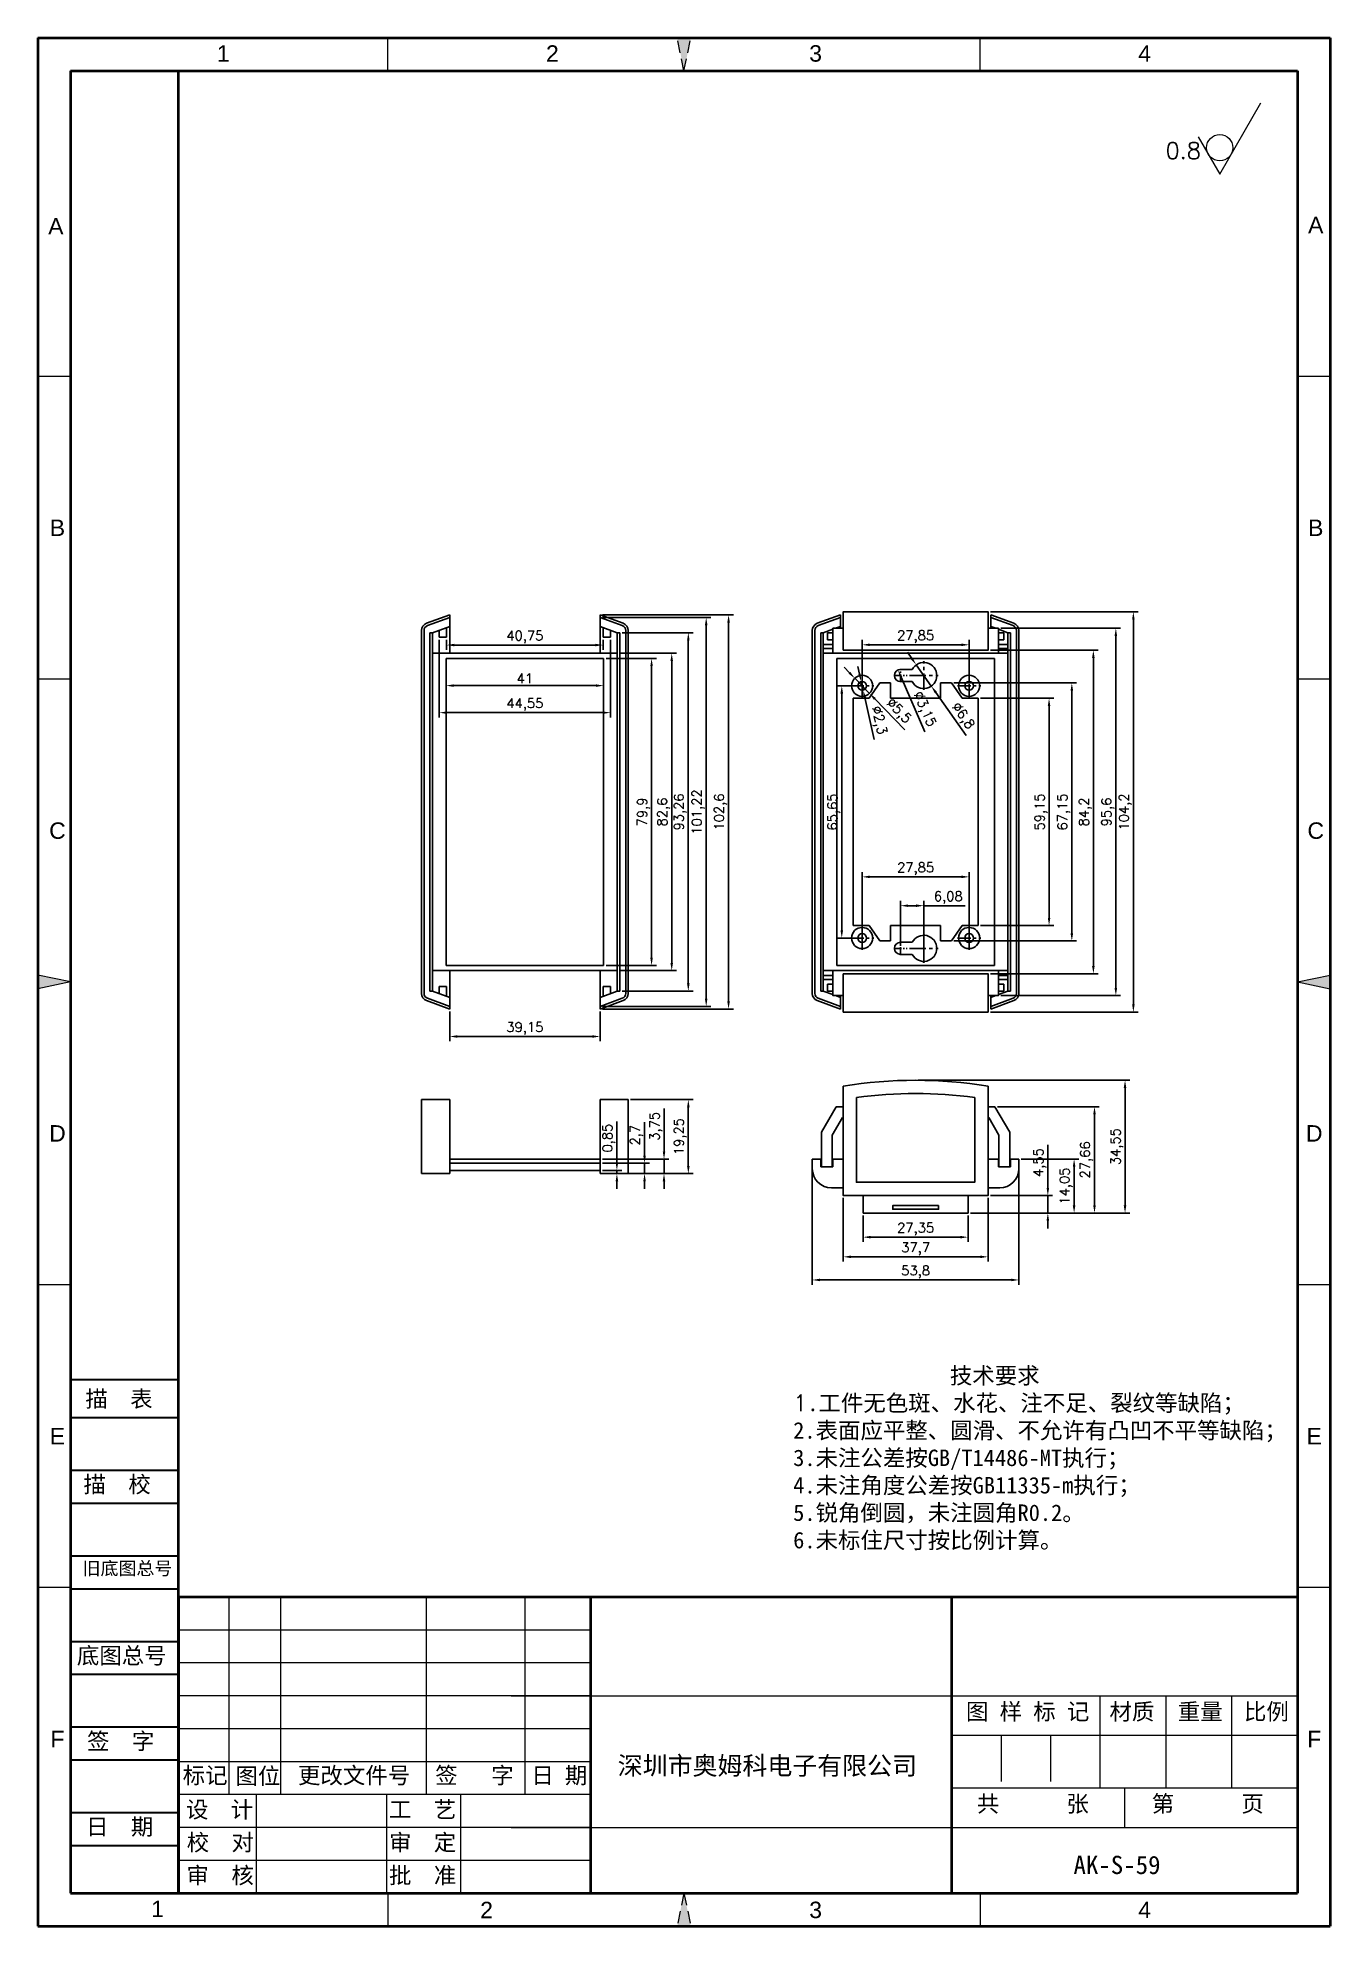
# Model space of a CAD drawing. Header units: millimetres. Extents: x 37933 to 38269, y -471 to 20.
import ezdxf
from ezdxf.enums import TextEntityAlignment as Align

# ---------------------------------------------------------------- set-up
doc = ezdxf.new("R2010")
doc.units = ezdxf.units.MM
for name, pattern in [('ACAD_ISO10W100', [18, 12, -3, 0, -3]), ('CENTER', [50.8, 31.75, -6.35, 6.35, -6.35]), ('HIDDEN2', [4.7625, 3.175, -1.5875])]:
    doc.linetypes.add(name, pattern=pattern)
for name, color, linetype, lineweight in [('dim', 82, 'Continuous', 9), ('图层1', 7, 'ACAD_ISO10W100', 15), ('图层2', 7, 'Continuous', 30), ('图层3', 7, 'Continuous', 15), ('图层4', 7, 'Continuous', 40), ('图层5', 7, 'HIDDEN2', 15), ('细实线', 3, 'Continuous', 18)]:
    doc.layers.add(name, color=color, linetype=linetype, lineweight=lineweight)
doc.layers.add('尺寸线', color=7, linetype='Continuous')
doc.styles.get("Standard").update_dxf_attribs({"font": 'txt', "bigfont": 'gbcbig.shx'})
doc.styles.add('样式 3', font='arial.ttf', dxfattribs={"height": 3.8})
doc.dimstyles.new('ISO-25', dxfattribs={"dimtxt": 2.5, "dimasz": 2.5, "dimexe": 1.25, "dimexo": 0.625, "dimtad": 1, "dimtxsty": 'Standard', "dimcen": 2.5, "dimadec": 0, "dimazin": 0, "dimtfac": 1, "dimtmove": 0, "dimatfit": 3, "dimfxl": 0, "dimarcsym": 0})

msp = doc.modelspace()

# ---------------------------------------------------------------- texts
at = {"layer": '图层1', "color": 0, "style": '样式 3'}
for s, p in [('B', (37938.1, -107.294)), ('B', (38265.675, -107.294)), ('C', (37938.1, -186.102)), ('C', (38265.675, -186.102)), ('D', (37938.1, -264.909)), ('D', (38265.273, -264.909)), ('E', (37938.1, -343.717)), ('E', (38265.273, -343.717)), ('F', (37938.1, -422.524)), ('F', (38265.273, -422.524))]:
    msp.add_text(s, height=4.283, dxfattribs=at).set_placement(p, align=Align.MIDDLE)
at = {"layer": '图层1', "color": 0, "attachment_point": 1}
for s, insert, char_height, width in [('{\\fSimSun|b0|i0|c134|p2;图 样 标 记}', (38174.619, -413.247), 4.28302, 53.13738), ('{\\fSimSun|b0|i0|c134|p2;材质 }', (38211.974, -413.265), 4.28302, 35.72091), ('{\\fSimSun|b0|i0|c134|p2;深圳市奥姆科电子有限公司}', (38083.972, -427.085), 4.75891, 89.92113), ('{\\fSimSun|b0|i0|c134|p2;标记}', (37970.709, -429.856), 4.28302, 11.99246), ('{\\fSimSun|b0|i0|c134|p2;图位}', (37984.463, -430.029), 4.28302, 11.99246), ('{\\fSimSun|b0|i0|c134|p2;更改文件号}', (38000.725, -429.856), 4.28302, 35.72091), ('{\\fSimSun|b0|i0|c134|p2;审  核}', (37971.717, -455.878), 4.28302, 34.73239), ('{\\fSimSun|b0|i0|c134|p2;批  准}', (38024.409, -455.878), 4.28302, 35.72091), ('{\\fSimSun|b0|i0|c134|p2;AK-S-59}', (38202.612, -452.929), 4.75891, 59.04154)]:
    msp.add_mtext(s, dxfattribs=dict(at, insert=insert, char_height=char_height, width=width))
at = {"layer": '图层2', "color": 0, "attachment_point": 1}
for s, insert, char_height, width in [('{\\fSimSun|b0|i0|c134|p2;描\\fSimSun|b0|i0|c0|p2;  \\fSimSun|b0|i0|c134|p2;表}', (37945.369, -331.86), 4.28297, 47.9936), ('{\\fSimSun|b0|i0|c134|p2;描\\fSimSun|b0|i0|c0|p2;  \\fSimSun|b0|i0|c134|p2;校}', (37944.881, -354.131), 4.28297, 47.9936), ('{\\fSimSun|b0|i0|c134|p2;旧底图总号}', (37944.64, -376.403), 3.42642, 47.9936), ('{\\fSimSun|b0|i0|c134|p2;底图总号}', (37943.155, -398.674), 4.28297, 47.9936), ('{\\fSimSun|b0|i0|c134|p2;重量 }', (38229.758, -413.265), 4.28302, 35.72091), ('{\\fSimSun|b0|i0|c134|p2;比例 }', (38246.989, -413.265), 4.28302, 35.72091), ('{\\fSimSun|b0|i0|c134|p2;签\\fSimSun|b0|i0|c0|p2;  \\fSimSun|b0|i0|c134|p2;字}', (37945.808, -420.946), 4.28297, 47.9936), ('{\\fSimSun|b0|i0|c134|p2;签   字}', (38036.44, -429.856), 4.28302, 35.72091), ('{\\fSimSun|b0|i0|c134|p2;日 期}', (38061.459, -429.856), 4.28302, 35.72091), ('{\\fSimSun|b0|i0|c134|p2;共      张}', (38177.441, -437.232), 4.28302, 47.38766), ('{\\fSimSun|b0|i0|c134|p2;第      页}', (38222.983, -437.232), 4.28302, 43.98508), ('{\\fSimSun|b0|i0|c134|p2;设  计}', (37971.551, -438.745), 4.28302, 33.20026), ('{\\fSimSun|b0|i0|c134|p2;工  艺}', (38024.409, -438.745), 4.28302, 35.72091), ('{\\fSimSun|b0|i0|c134|p2;日\\fSimSun|b0|i0|c0|p2;  \\fSimSun|b0|i0|c134|p2;期}', (37945.564, -443.217), 4.28297, 47.9936), ('{\\fSimSun|b0|i0|c134|p2;校  对}', (37971.757, -447.312), 4.28302, 31.05498), ('{\\fSimSun|b0|i0|c134|p2;审  定}', (38024.409, -447.312), 4.28302, 35.72091)]:
    msp.add_mtext(s, dxfattribs=dict(at, insert=insert, char_height=char_height, width=width))
at = {"layer": '图层3', "color": 0, "insert": (38129.635, -325.789), "char_height": 4.28302, "width": 202.86245, "attachment_point": 1}
msp.add_mtext('{\\fSimSun|b0|i0|c134|p54;              技术要求\\P}1{\\fSimSun|b0|i0|c134|p54;.工件无色斑、水花、注不足、裂纹等缺陷；\\P2.表面应平整、圆滑、不允许有凸凹不平等缺陷；\\P3.未注公差按GB/T14486-MT执行；\\P4.未注角度公差按GB11335-m执行；\\P5.锐角倒圆，未注圆角R0.2。}\\P{\\fSimSun|b0|i0|c134|p2;6.未标住尺寸按比例计算。}', dxfattribs=at)
at = {"layer": '图层5', "color": 0, "style": '样式 3'}
for s, p in [('1', (37981.288, 16.179)), ('2', (38066.948, 16.179)), ('3', (38135.476, 16.179)), ('4', (38221.137, 16.179)), ('A', (37937.684, -28.799)), ('A', (38265.675, -28.486)), ('1', (37964.155, -466.758)), ('2', (38049.816, -467.014)), ('3', (38135.476, -467.014)), ('4', (38221.137, -467.014))]:
    msp.add_text(s, height=4.283, dxfattribs=at).set_placement(p, align=Align.MIDDLE)
at = {"layer": '细实线', "color": 0, "insert": (38226.6, -6.988), "char_height": 4.283, "width": 15.99044, "attachment_point": 1}
msp.add_mtext('0.8', dxfattribs=at)

# ---------------------------------------------------------------- blocks, each defined once
blk = doc.blocks.new('*D2975')
at = {"layer": 'Defpoints', "color": 0, "transparency": 16777216}
for p in [(38086.68, -256.13), (38102.34, -256.13), (38086.68, -275.38)]:
    blk.add_point(p, dxfattribs=at)
at = {"layer": 'dim', "color": 0, "lineweight": -2, "transparency": 16777216}
for p, q in [((38087.31, -256.13), (38103.59, -256.13)), ((38102.34, -273.38), (38102.34, -258.13)), ((38087.31, -275.38), (38103.59, -275.38))]:
    blk.add_line(p, q, dxfattribs=at)
at = {"layer": 'dim', "color": 0, "transparency": 16777216}
for points in [[(38102, -258.13), (38102.67, -258.13), (38102.34, -256.13)], [(38102, -273.38), (38102.67, -273.38), (38102.34, -275.38)]]:
    blk.add_solid(points, dxfattribs=at)
at = {"layer": 'dim', "color": 0, "transparency": 16777216, "insert": (38100.25, -265.75), "char_height": 2.5, "attachment_point": 5, "rotation": 90}
blk.add_mtext('19,25', dxfattribs=at)
blk = doc.blocks.new('*D2976')
at = {"layer": 'Defpoints', "color": 0, "transparency": 16777216}
for p in [(38079.36, -274.53), (38083.74, -274.53), (38079.36, -275.38)]:
    blk.add_point(p, dxfattribs=at)
at = {"layer": 'dim', "color": 0, "lineweight": -2, "transparency": 16777216}
for p, q in [((38083.74, -272.53), (38083.74, -261.78)), ((38079.98, -274.53), (38084.99, -274.53)), ((38083.74, -275.38), (38083.74, -274.53)), ((38079.98, -275.38), (38084.99, -275.38)), ((38083.74, -277.38), (38083.74, -279.38))]:
    blk.add_line(p, q, dxfattribs=at)
at = {"layer": 'dim', "color": 0, "transparency": 16777216}
for points in [[(38083.41, -272.53), (38084.08, -272.53), (38083.74, -274.53)], [(38083.41, -277.38), (38084.08, -277.38), (38083.74, -275.38)]]:
    blk.add_solid(points, dxfattribs=at)
at = {"layer": 'dim', "color": 0, "transparency": 16777216, "insert": (38081.66, -266.15), "char_height": 2.5, "attachment_point": 5, "rotation": 90}
blk.add_mtext('0,85', dxfattribs=at)
blk = doc.blocks.new('*D2977')
at = {"layer": 'Defpoints', "color": 0, "transparency": 16777216}
for p in [(38079.36, -272.68), (38090.95, -272.68), (38079.36, -275.38)]:
    blk.add_point(p, dxfattribs=at)
at = {"layer": 'dim', "color": 0, "lineweight": -2, "transparency": 16777216}
for p, q in [((38090.95, -270.68), (38090.95, -262.01)), ((38079.98, -272.68), (38092.2, -272.68)), ((38090.95, -275.38), (38090.95, -272.68)), ((38079.98, -275.38), (38092.2, -275.38)), ((38090.95, -277.38), (38090.95, -279.38))]:
    blk.add_line(p, q, dxfattribs=at)
at = {"layer": 'dim', "color": 0, "transparency": 16777216}
for points in [[(38090.61, -270.68), (38091.28, -270.68), (38090.95, -272.68)], [(38090.61, -277.38), (38091.28, -277.38), (38090.95, -275.38)]]:
    blk.add_solid(points, dxfattribs=at)
at = {"layer": 'dim', "color": 0, "transparency": 16777216, "insert": (38088.86, -265.35), "char_height": 2.5, "attachment_point": 5, "rotation": 90}
blk.add_mtext('2,7', dxfattribs=at)
blk = doc.blocks.new('*D2978')
at = {"layer": 'Defpoints', "color": 0, "transparency": 16777216}
for p in [(38079.36, -271.63), (38096.01, -271.63), (38079.36, -275.38)]:
    blk.add_point(p, dxfattribs=at)
at = {"layer": 'dim', "color": 0, "lineweight": -2, "transparency": 16777216}
for p, q in [((38096.01, -269.63), (38096.01, -258.46)), ((38079.98, -271.63), (38097.26, -271.63)), ((38096.01, -275.38), (38096.01, -271.63)), ((38079.98, -275.38), (38097.26, -275.38)), ((38096.01, -277.38), (38096.01, -279.38))]:
    blk.add_line(p, q, dxfattribs=at)
at = {"layer": 'dim', "color": 0, "transparency": 16777216}
for points in [[(38095.68, -269.63), (38096.34, -269.63), (38096.01, -271.63)], [(38095.68, -277.38), (38096.34, -277.38), (38096.01, -275.38)]]:
    blk.add_solid(points, dxfattribs=at)
at = {"layer": 'dim', "color": 0, "transparency": 16777216, "insert": (38093.93, -263.05), "char_height": 2.5, "attachment_point": 5, "rotation": 90}
blk.add_mtext('3,75', dxfattribs=at)
blk = doc.blocks.new('*D2979')
at = {"layer": 'Defpoints', "color": 0, "transparency": 16777216}
for p in [(38180.36, -281.09), (38195.93, -281.09), (38175.18, -285.64)]:
    blk.add_point(p, dxfattribs=at)
at = {"layer": 'dim', "color": 0, "lineweight": -2, "transparency": 16777216}
for p, q in [((38195.93, -279.09), (38195.93, -267.92)), ((38180.98, -281.09), (38197.18, -281.09)), ((38195.93, -285.64), (38195.93, -281.09)), ((38175.81, -285.64), (38197.18, -285.64)), ((38195.93, -287.64), (38195.93, -289.64))]:
    blk.add_line(p, q, dxfattribs=at)
at = {"layer": 'dim', "color": 0, "transparency": 16777216}
for points in [[(38195.6, -279.09), (38196.27, -279.09), (38195.93, -281.09)], [(38195.6, -287.64), (38196.27, -287.64), (38195.93, -285.64)]]:
    blk.add_solid(points, dxfattribs=at)
at = {"layer": 'dim', "color": 0, "transparency": 16777216, "insert": (38193.85, -272.5), "char_height": 2.5, "attachment_point": 5, "rotation": 90}
blk.add_mtext('4,55', dxfattribs=at)
blk = doc.blocks.new('*D2980')
at = {"layer": 'Defpoints', "color": 0, "transparency": 16777216}
for p in [(38188.41, -271.59), (38202.77, -271.59), (38175.18, -285.64)]:
    blk.add_point(p, dxfattribs=at)
at = {"layer": 'dim', "color": 0, "lineweight": -2, "transparency": 16777216}
for p, q in [((38189.03, -271.59), (38204.02, -271.59)), ((38202.77, -283.64), (38202.77, -273.59)), ((38175.81, -285.64), (38204.02, -285.64))]:
    blk.add_line(p, q, dxfattribs=at)
at = {"layer": 'dim', "color": 0, "transparency": 16777216}
for points in [[(38202.43, -273.59), (38203.1, -273.59), (38202.77, -271.59)], [(38202.43, -283.64), (38203.1, -283.64), (38202.77, -285.64)]]:
    blk.add_solid(points, dxfattribs=at)
at = {"layer": 'dim', "color": 0, "transparency": 16777216, "insert": (38200.68, -278.61), "char_height": 2.5, "attachment_point": 5, "rotation": 90}
blk.add_mtext('14,05', dxfattribs=at)
blk = doc.blocks.new('*D2981')
at = {"layer": 'Defpoints', "color": 0, "transparency": 16777216}
for p in [(38182.17, -257.97), (38208.08, -257.97), (38175.18, -285.64)]:
    blk.add_point(p, dxfattribs=at)
at = {"layer": 'dim', "color": 0, "lineweight": -2, "transparency": 16777216}
for p, q in [((38182.79, -257.97), (38209.33, -257.97)), ((38208.08, -283.64), (38208.08, -259.97)), ((38175.81, -285.64), (38209.33, -285.64))]:
    blk.add_line(p, q, dxfattribs=at)
at = {"layer": 'dim', "color": 0, "transparency": 16777216}
for points in [[(38207.74, -259.97), (38208.41, -259.97), (38208.08, -257.97)], [(38207.74, -283.64), (38208.41, -283.64), (38208.08, -285.64)]]:
    blk.add_solid(points, dxfattribs=at)
at = {"layer": 'dim', "color": 0, "transparency": 16777216, "insert": (38205.99, -271.8), "char_height": 2.5, "attachment_point": 5, "rotation": 90}
blk.add_mtext('27,66', dxfattribs=at)
blk = doc.blocks.new('*D2982')
at = {"layer": 'Defpoints', "color": 0, "transparency": 16777216}
for p in [(38161.51, -251.09), (38216.03, -251.09), (38175.18, -285.64)]:
    blk.add_point(p, dxfattribs=at)
at = {"layer": 'dim', "color": 0, "lineweight": -2, "transparency": 16777216}
for p, q in [((38162.13, -251.09), (38217.28, -251.09)), ((38216.03, -283.64), (38216.03, -253.09)), ((38175.81, -285.64), (38217.28, -285.64))]:
    blk.add_line(p, q, dxfattribs=at)
at = {"layer": 'dim', "color": 0, "transparency": 16777216}
for points in [[(38215.69, -253.09), (38216.36, -253.09), (38216.03, -251.09)], [(38215.69, -283.64), (38216.36, -283.64), (38216.03, -285.64)]]:
    blk.add_solid(points, dxfattribs=at)
at = {"layer": 'dim', "color": 0, "transparency": 16777216, "insert": (38213.94, -268.36), "char_height": 2.5, "attachment_point": 5, "rotation": 90}
blk.add_mtext('34,55', dxfattribs=at)
blk = doc.blocks.new('*D2983')
at = {"layer": 'Defpoints', "color": 0, "transparency": 16777216}
for p in [(38147.83, -285.64), (38175.18, -285.64), (38147.83, -291.92)]:
    blk.add_point(p, dxfattribs=at)
at = {"layer": 'dim', "color": 0, "lineweight": -2, "transparency": 16777216}
for p, q in [((38147.83, -286.26), (38147.83, -293.17)), ((38175.18, -286.26), (38175.18, -293.17)), ((38173.18, -291.92), (38149.83, -291.92))]:
    blk.add_line(p, q, dxfattribs=at)
at = {"layer": 'dim', "color": 0, "transparency": 16777216}
for points in [[(38149.83, -291.59), (38149.83, -292.25), (38147.83, -291.92)], [(38173.18, -291.59), (38173.18, -292.25), (38175.18, -291.92)]]:
    blk.add_solid(points, dxfattribs=at)
at = {"layer": 'dim', "color": 0, "transparency": 16777216, "insert": (38161.51, -289.84), "char_height": 2.5, "attachment_point": 5}
blk.add_mtext('27,35', dxfattribs=at)
blk = doc.blocks.new('*D2984')
at = {"layer": 'Defpoints', "color": 0, "transparency": 16777216}
for p in [(38142.66, -281.09), (38180.36, -281.09), (38180.36, -297.04)]:
    blk.add_point(p, dxfattribs=at)
at = {"layer": 'dim', "color": 0, "lineweight": -2, "transparency": 16777216}
for p, q in [((38142.66, -281.71), (38142.66, -298.29)), ((38180.36, -281.71), (38180.36, -298.29)), ((38144.66, -297.04), (38178.36, -297.04))]:
    blk.add_line(p, q, dxfattribs=at)
at = {"layer": 'dim', "color": 0, "transparency": 16777216}
for points in [[(38144.66, -296.71), (38144.66, -297.37), (38142.66, -297.04)], [(38178.36, -296.71), (38178.36, -297.37), (38180.36, -297.04)]]:
    blk.add_solid(points, dxfattribs=at)
at = {"layer": 'dim', "color": 0, "transparency": 16777216, "insert": (38161.51, -294.96), "char_height": 2.5, "attachment_point": 5}
blk.add_mtext('37,7', dxfattribs=at)
blk = doc.blocks.new('*D2985')
at = {"layer": 'Defpoints', "color": 0, "transparency": 16777216}
for p in [(38134.61, -271.59), (38188.41, -271.59), (38188.41, -303.06)]:
    blk.add_point(p, dxfattribs=at)
at = {"layer": 'dim', "color": 0, "lineweight": -2, "transparency": 16777216}
for p, q in [((38134.61, -272.21), (38134.61, -304.31)), ((38188.41, -272.21), (38188.41, -304.31)), ((38136.61, -303.06), (38186.41, -303.06))]:
    blk.add_line(p, q, dxfattribs=at)
at = {"layer": 'dim', "color": 0, "transparency": 16777216}
for points in [[(38136.61, -302.72), (38136.61, -303.39), (38134.61, -303.06)], [(38186.41, -302.72), (38186.41, -303.39), (38188.41, -303.06)]]:
    blk.add_solid(points, dxfattribs=at)
at = {"layer": 'dim', "color": 0, "transparency": 16777216, "insert": (38161.51, -300.97), "char_height": 2.5, "attachment_point": 5}
blk.add_mtext('53,8', dxfattribs=at)
blk = doc.blocks.new('*D2986')
at = {"layer": 'Defpoints', "color": 0, "transparency": 16777216}
for p in [(38180.36, -129.15), (38218.2, -129.15), (38180.36, -233.35)]:
    blk.add_point(p, dxfattribs=at)
at = {"layer": 'dim', "color": 0, "lineweight": -2, "transparency": 16777216}
for p, q in [((38180.98, -129.15), (38219.45, -129.15)), ((38218.2, -231.35), (38218.2, -131.15)), ((38180.98, -233.35), (38219.45, -233.35))]:
    blk.add_line(p, q, dxfattribs=at)
at = {"layer": 'dim', "color": 0, "transparency": 16777216}
for points in [[(38217.87, -131.15), (38218.53, -131.15), (38218.2, -129.15)], [(38217.87, -231.35), (38218.53, -231.35), (38218.2, -233.35)]]:
    blk.add_solid(points, dxfattribs=at)
at = {"layer": 'dim', "color": 0, "transparency": 16777216, "insert": (38216.12, -181.25), "char_height": 2.5, "attachment_point": 5, "rotation": 90}
blk.add_mtext('104,2', dxfattribs=at)
blk = doc.blocks.new('*D2987')
at = {"layer": 'Defpoints', "color": 0, "transparency": 16777216}
for p in [(38177.76, -151.67), (38196.25, -151.67), (38177.76, -210.82)]:
    blk.add_point(p, dxfattribs=at)
at = {"layer": 'dim', "color": 0, "lineweight": -2, "transparency": 16777216}
for p, q in [((38178.38, -151.67), (38197.5, -151.67)), ((38196.25, -208.82), (38196.25, -153.67)), ((38178.38, -210.82), (38197.5, -210.82))]:
    blk.add_line(p, q, dxfattribs=at)
at = {"layer": 'dim', "color": 0, "transparency": 16777216}
for points in [[(38195.92, -153.67), (38196.58, -153.67), (38196.25, -151.67)], [(38195.92, -208.82), (38196.58, -208.82), (38196.25, -210.82)]]:
    blk.add_solid(points, dxfattribs=at)
at = {"layer": 'dim', "color": 0, "transparency": 16777216, "insert": (38194.17, -181.25), "char_height": 2.5, "attachment_point": 5, "rotation": 90}
blk.add_mtext('59,15', dxfattribs=at)
blk = doc.blocks.new('*D2988')
at = {"layer": 'Defpoints', "color": 0, "transparency": 16777216}
for p in [(38170.83, -147.67), (38202.18, -147.67), (38170.83, -214.82)]:
    blk.add_point(p, dxfattribs=at)
at = {"layer": 'dim', "color": 0, "lineweight": -2, "transparency": 16777216}
for p, q in [((38171.46, -147.67), (38203.43, -147.67)), ((38202.18, -212.82), (38202.18, -149.67)), ((38171.46, -214.82), (38203.43, -214.82))]:
    blk.add_line(p, q, dxfattribs=at)
at = {"layer": 'dim', "color": 0, "transparency": 16777216}
for points in [[(38201.84, -149.67), (38202.51, -149.67), (38202.18, -147.67)], [(38201.84, -212.82), (38202.51, -212.82), (38202.18, -214.82)]]:
    blk.add_solid(points, dxfattribs=at)
at = {"layer": 'dim', "color": 0, "transparency": 16777216, "insert": (38200.09, -181.25), "char_height": 2.5, "attachment_point": 5, "rotation": 90}
blk.add_mtext('67,15', dxfattribs=at)
blk = doc.blocks.new('*D2989')
at = {"layer": 'Defpoints', "color": 0, "transparency": 16777216}
for p in [(38175.43, -137.74), (38147.58, -148.42), (38175.43, -148.42)]:
    blk.add_point(p, dxfattribs=at)
at = {"layer": 'dim', "color": 0, "lineweight": -2, "transparency": 16777216}
for p, q in [((38147.58, -147.8), (38147.58, -136.49)), ((38175.43, -147.8), (38175.43, -136.49)), ((38149.58, -137.74), (38173.43, -137.74))]:
    blk.add_line(p, q, dxfattribs=at)
at = {"layer": 'dim', "color": 0, "transparency": 16777216}
for points in [[(38149.58, -137.41), (38149.58, -138.08), (38147.58, -137.74)], [(38173.43, -137.41), (38173.43, -138.08), (38175.43, -137.74)]]:
    blk.add_solid(points, dxfattribs=at)
at = {"layer": 'dim', "color": 0, "transparency": 16777216, "insert": (38161.51, -135.66), "char_height": 2.5, "attachment_point": 5}
blk.add_mtext('27,85', dxfattribs=at)
blk = doc.blocks.new('*D2990')
at = {"layer": 'Defpoints', "color": 0, "transparency": 16777216}
for p in [(38147.58, -148.42), (38142.29, -214.07), (38147.58, -214.07)]:
    blk.add_point(p, dxfattribs=at)
at = {"layer": 'dim', "color": 0, "lineweight": -2, "transparency": 16777216}
for p, q in [((38146.96, -148.42), (38141.04, -148.42)), ((38142.29, -150.42), (38142.29, -212.07)), ((38146.96, -214.07), (38141.04, -214.07))]:
    blk.add_line(p, q, dxfattribs=at)
at = {"layer": 'dim', "color": 0, "transparency": 16777216}
for points in [[(38141.95, -150.42), (38142.62, -150.42), (38142.29, -148.42)], [(38141.95, -212.07), (38142.62, -212.07), (38142.29, -214.07)]]:
    blk.add_solid(points, dxfattribs=at)
at = {"layer": 'dim', "color": 0, "transparency": 16777216, "insert": (38140.2, -181.25), "char_height": 2.5, "attachment_point": 5, "rotation": 90}
blk.add_mtext('65,65', dxfattribs=at)
blk = doc.blocks.new('*D2991')
at = {"layer": 'Defpoints', "color": 0, "transparency": 16777216}
for p in [(38180.36, -139.15), (38180.36, -223.35), (38207.79, -223.35)]:
    blk.add_point(p, dxfattribs=at)
at = {"layer": 'dim', "color": 0, "lineweight": -2, "transparency": 16777216}
for p, q in [((38180.98, -139.15), (38209.04, -139.15)), ((38207.79, -141.15), (38207.79, -221.35)), ((38180.98, -223.35), (38209.04, -223.35))]:
    blk.add_line(p, q, dxfattribs=at)
at = {"layer": 'dim', "color": 0, "transparency": 16777216}
for points in [[(38207.45, -141.15), (38208.12, -141.15), (38207.79, -139.15)], [(38207.45, -221.35), (38208.12, -221.35), (38207.79, -223.35)]]:
    blk.add_solid(points, dxfattribs=at)
at = {"layer": 'dim', "color": 0, "transparency": 16777216, "insert": (38205.7, -181.25), "char_height": 2.5, "attachment_point": 5, "rotation": 90}
blk.add_mtext('84,2', dxfattribs=at)
blk = doc.blocks.new('*D2992')
at = {"layer": 'Defpoints', "color": 0, "transparency": 16777216}
for p in [(38183.06, -133.45), (38183.06, -229.05), (38213.64, -229.05)]:
    blk.add_point(p, dxfattribs=at)
at = {"layer": 'dim', "color": 0, "lineweight": -2, "transparency": 16777216}
for p, q in [((38183.68, -133.45), (38214.89, -133.45)), ((38213.64, -135.45), (38213.64, -227.05)), ((38183.68, -229.05), (38214.89, -229.05))]:
    blk.add_line(p, q, dxfattribs=at)
at = {"layer": 'dim', "color": 0, "transparency": 16777216}
for points in [[(38213.3, -135.45), (38213.97, -135.45), (38213.64, -133.45)], [(38213.3, -227.05), (38213.97, -227.05), (38213.64, -229.05)]]:
    blk.add_solid(points, dxfattribs=at)
at = {"layer": 'dim', "color": 0, "transparency": 16777216, "insert": (38211.55, -181.25), "char_height": 2.5, "attachment_point": 5, "rotation": 90}
blk.add_mtext('95,6', dxfattribs=at)
blk = doc.blocks.new('*D2993')
at = {"layer": 'Defpoints', "color": 0, "transparency": 16777216}
for p in [(38040.21, -232.55), (38079.36, -232.55), (38040.21, -239.69)]:
    blk.add_point(p, dxfattribs=at)
at = {"layer": 'dim', "color": 0, "lineweight": -2, "transparency": 16777216}
for p, q in [((38040.21, -233.17), (38040.21, -240.94)), ((38079.36, -233.17), (38079.36, -240.94)), ((38077.36, -239.69), (38042.21, -239.69))]:
    blk.add_line(p, q, dxfattribs=at)
at = {"layer": 'dim', "color": 0, "transparency": 16777216}
for points in [[(38042.21, -239.36), (38042.21, -240.02), (38040.21, -239.69)], [(38077.36, -239.36), (38077.36, -240.02), (38079.36, -239.69)]]:
    blk.add_solid(points, dxfattribs=at)
at = {"layer": 'dim', "color": 0, "transparency": 16777216, "insert": (38059.78, -237.61), "char_height": 2.5, "attachment_point": 5}
blk.add_mtext('39,15', dxfattribs=at)
blk = doc.blocks.new('*D2994')
at = {"layer": 'Defpoints', "color": 0, "transparency": 16777216}
for p in [(38079.36, -129.95), (38112.81, -129.95), (38079.36, -232.55)]:
    blk.add_point(p, dxfattribs=at)
at = {"layer": 'dim', "color": 0, "lineweight": -2, "transparency": 16777216}
for p, q in [((38079.98, -129.95), (38114.06, -129.95)), ((38112.81, -230.55), (38112.81, -131.95)), ((38079.98, -232.55), (38114.06, -232.55))]:
    blk.add_line(p, q, dxfattribs=at)
at = {"layer": 'dim', "color": 0, "transparency": 16777216}
for points in [[(38112.48, -131.95), (38113.15, -131.95), (38112.81, -129.95)], [(38112.48, -230.55), (38113.15, -230.55), (38112.81, -232.55)]]:
    blk.add_solid(points, dxfattribs=at)
at = {"layer": 'dim', "color": 0, "transparency": 16777216, "insert": (38110.73, -181.25), "char_height": 2.5, "attachment_point": 5, "rotation": 90}
blk.add_mtext('102,6', dxfattribs=at)
blk = doc.blocks.new('*D2995')
at = {"layer": 'Defpoints', "color": 0, "transparency": 16777216}
for p in [(38079.36, -130.64), (38079.36, -231.85), (38106.99, -231.85)]:
    blk.add_point(p, dxfattribs=at)
at = {"layer": 'dim', "color": 0, "lineweight": -2, "transparency": 16777216}
for p, q in [((38079.98, -130.64), (38108.24, -130.64)), ((38106.99, -132.64), (38106.99, -229.85)), ((38079.98, -231.85), (38108.24, -231.85))]:
    blk.add_line(p, q, dxfattribs=at)
at = {"layer": 'dim', "color": 0, "transparency": 16777216}
for points in [[(38106.65, -132.64), (38107.32, -132.64), (38106.99, -130.64)], [(38106.65, -229.85), (38107.32, -229.85), (38106.99, -231.85)]]:
    blk.add_solid(points, dxfattribs=at)
at = {"layer": 'dim', "color": 0, "transparency": 16777216, "insert": (38104.9, -181.25), "char_height": 2.5, "attachment_point": 5, "rotation": 90}
blk.add_mtext('101,22', dxfattribs=at)
blk = doc.blocks.new('*D2996')
at = {"layer": 'Defpoints', "color": 0, "transparency": 16777216}
for p in [(38084.48, -134.61), (38102.34, -134.61), (38084.48, -227.88)]:
    blk.add_point(p, dxfattribs=at)
at = {"layer": 'dim', "color": 0, "lineweight": -2, "transparency": 16777216}
for p, q in [((38085.11, -134.61), (38103.59, -134.61)), ((38102.34, -225.88), (38102.34, -136.61)), ((38085.11, -227.88), (38103.59, -227.88))]:
    blk.add_line(p, q, dxfattribs=at)
at = {"layer": 'dim', "color": 0, "transparency": 16777216}
for points in [[(38102, -136.61), (38102.67, -136.61), (38102.34, -134.61)], [(38102, -225.88), (38102.67, -225.88), (38102.34, -227.88)]]:
    blk.add_solid(points, dxfattribs=at)
at = {"layer": 'dim', "color": 0, "transparency": 16777216, "insert": (38100.25, -181.25), "char_height": 2.5, "attachment_point": 5, "rotation": 90}
blk.add_mtext('93,26', dxfattribs=at)
blk = doc.blocks.new('*D2997')
at = {"layer": 'Defpoints', "color": 0, "transparency": 16777216}
for p in [(38083.83, -139.95), (38083.83, -222.55), (38098.02, -222.55)]:
    blk.add_point(p, dxfattribs=at)
at = {"layer": 'dim', "color": 0, "lineweight": -2, "transparency": 16777216}
for p, q in [((38084.46, -139.95), (38099.27, -139.95)), ((38098.02, -141.95), (38098.02, -220.55)), ((38084.46, -222.55), (38099.27, -222.55))]:
    blk.add_line(p, q, dxfattribs=at)
at = {"layer": 'dim', "color": 0, "transparency": 16777216}
for points in [[(38097.68, -141.95), (38098.35, -141.95), (38098.02, -139.95)], [(38097.68, -220.55), (38098.35, -220.55), (38098.02, -222.55)]]:
    blk.add_solid(points, dxfattribs=at)
at = {"layer": 'dim', "color": 0, "transparency": 16777216, "insert": (38095.93, -181.25), "char_height": 2.5, "attachment_point": 5, "rotation": 90}
blk.add_mtext('82,6', dxfattribs=at)
blk = doc.blocks.new('*D2998')
at = {"layer": 'Defpoints', "color": 0, "transparency": 16777216}
for p in [(38080.28, -141.3), (38092.77, -141.3), (38080.28, -221.2)]:
    blk.add_point(p, dxfattribs=at)
at = {"layer": 'dim', "color": 0, "lineweight": -2, "transparency": 16777216}
for p, q in [((38080.91, -141.3), (38094.02, -141.3)), ((38092.77, -219.2), (38092.77, -143.3)), ((38080.91, -221.2), (38094.02, -221.2))]:
    blk.add_line(p, q, dxfattribs=at)
at = {"layer": 'dim', "color": 0, "transparency": 16777216}
for points in [[(38092.44, -143.3), (38093.1, -143.3), (38092.77, -141.3)], [(38092.44, -219.2), (38093.1, -219.2), (38092.77, -221.2)]]:
    blk.add_solid(points, dxfattribs=at)
at = {"layer": 'dim', "color": 0, "transparency": 16777216, "insert": (38090.69, -181.25), "char_height": 2.5, "attachment_point": 5, "rotation": 90}
blk.add_mtext('79,9', dxfattribs=at)
blk = doc.blocks.new('*D2999')
at = {"layer": 'Defpoints', "color": 0, "transparency": 16777216}
for p in [(38039.28, -141.3), (38080.28, -141.3), (38080.28, -148.36)]:
    blk.add_point(p, dxfattribs=at)
at = {"layer": 'dim', "color": 0, "lineweight": -2, "transparency": 16777216}
for p, q in [((38039.28, -141.92), (38039.28, -149.61)), ((38080.28, -141.92), (38080.28, -149.61)), ((38041.28, -148.36), (38078.28, -148.36))]:
    blk.add_line(p, q, dxfattribs=at)
at = {"layer": 'dim', "color": 0, "transparency": 16777216}
for points in [[(38041.28, -148.03), (38041.28, -148.7), (38039.28, -148.36)], [(38078.28, -148.03), (38078.28, -148.7), (38080.28, -148.36)]]:
    blk.add_solid(points, dxfattribs=at)
at = {"layer": 'dim', "color": 0, "transparency": 16777216, "insert": (38059.78, -146.49), "char_height": 2.5, "attachment_point": 5}
blk.add_mtext('41', dxfattribs=at)
blk = doc.blocks.new('*D3000')
at = {"layer": 'Defpoints', "color": 0, "transparency": 16777216}
for p in [(38039.41, -135.78), (38080.16, -135.78), (38080.16, -137.81)]:
    blk.add_point(p, dxfattribs=at)
at = {"layer": 'dim', "color": 0, "lineweight": -2, "transparency": 16777216}
for p, q in [((38039.41, -136.41), (38039.41, -139.06)), ((38080.16, -136.41), (38080.16, -139.06)), ((38041.41, -137.81), (38078.16, -137.81))]:
    blk.add_line(p, q, dxfattribs=at)
at = {"layer": 'dim', "color": 0, "transparency": 16777216}
for points in [[(38041.41, -137.48), (38041.41, -138.14), (38039.41, -137.81)], [(38078.16, -137.48), (38078.16, -138.14), (38080.16, -137.81)]]:
    blk.add_solid(points, dxfattribs=at)
at = {"layer": 'dim', "color": 0, "transparency": 16777216, "insert": (38059.78, -135.73), "char_height": 2.5, "attachment_point": 5}
blk.add_mtext('40,75', dxfattribs=at)
blk = doc.blocks.new('*D3001')
at = {"layer": 'Defpoints', "color": 0, "transparency": 16777216}
for p in [(38037.51, -135.78), (38082.06, -135.78), (38082.06, -155.4)]:
    blk.add_point(p, dxfattribs=at)
at = {"layer": 'dim', "color": 0, "lineweight": -2, "transparency": 16777216}
for p, q in [((38037.51, -136.41), (38037.51, -156.65)), ((38082.06, -136.41), (38082.06, -156.65)), ((38039.51, -155.4), (38080.06, -155.4))]:
    blk.add_line(p, q, dxfattribs=at)
at = {"layer": 'dim', "color": 0, "transparency": 16777216}
for points in [[(38039.51, -155.07), (38039.51, -155.73), (38037.51, -155.4)], [(38080.06, -155.07), (38080.06, -155.73), (38082.06, -155.4)]]:
    blk.add_solid(points, dxfattribs=at)
at = {"layer": 'dim', "color": 0, "transparency": 16777216, "insert": (38059.78, -153.32), "char_height": 2.5, "attachment_point": 5}
blk.add_mtext('44,55', dxfattribs=at)
blk = doc.blocks.new('*D3002')
at = {"layer": 'Defpoints', "color": 0, "transparency": 16777216}
for p in [(38145.67, -146.45), (38149.5, -150.39)]:
    blk.add_point(p, dxfattribs=at)
at = {"layer": 'dim', "color": 0, "lineweight": -2, "transparency": 16777216}
for p, q in [((38144.27, -145.01), (38142.88, -143.58)), ((38145.67, -146.45), (38149.5, -150.39)), ((38158.68, -159.83), (38150.9, -151.83))]:
    blk.add_line(p, q, dxfattribs=at)
at = {"layer": 'dim', "color": 0, "transparency": 16777216}
for points in [[(38144.51, -144.78), (38144.03, -145.25), (38145.67, -146.45)], [(38151.13, -151.59), (38150.66, -152.06), (38149.5, -150.39)]]:
    blk.add_solid(points, dxfattribs=at)
at = {"layer": 'dim', "color": 0, "transparency": 16777216, "insert": (38156.98, -155.1), "char_height": 2.5, "attachment_point": 5, "rotation": 314.1843}
blk.add_mtext('∅5,5', dxfattribs=at)
blk = doc.blocks.new('*D3003')
at = {"layer": 'Defpoints', "color": 0, "transparency": 16777216}
for p in [(38147.33, -147.3), (38147.84, -149.54)]:
    blk.add_point(p, dxfattribs=at)
at = {"layer": 'dim', "color": 0, "lineweight": -2, "transparency": 16777216}
for p, q in [((38146.89, -145.35), (38146.45, -143.4)), ((38147.33, -147.3), (38147.84, -149.54)), ((38150.75, -162.38), (38148.28, -151.49))]:
    blk.add_line(p, q, dxfattribs=at)
at = {"layer": 'dim', "color": 0, "transparency": 16777216}
for points in [[(38147.21, -145.28), (38146.56, -145.42), (38147.33, -147.3)], [(38148.61, -151.42), (38147.96, -151.57), (38147.84, -149.54)]]:
    blk.add_solid(points, dxfattribs=at)
at = {"layer": 'dim', "color": 0, "transparency": 16777216, "insert": (38151.77, -157.45), "char_height": 2.5, "attachment_point": 5, "rotation": 282.779}
blk.add_mtext('∅2,3', dxfattribs=at)
blk = doc.blocks.new('*D3004')
at = {"layer": 'Defpoints', "color": 0, "transparency": 16777216}
for p in [(38161.67, -142.97), (38165.6, -148.52)]:
    blk.add_point(p, dxfattribs=at)
at = {"layer": 'dim', "color": 0, "lineweight": -2, "transparency": 16777216}
for p, q in [((38160.52, -141.34), (38159.36, -139.7)), ((38161.67, -142.97), (38165.6, -148.52)), ((38174.65, -161.32), (38166.75, -150.16))]:
    blk.add_line(p, q, dxfattribs=at)
at = {"layer": 'dim', "color": 0, "transparency": 16777216}
for points in [[(38160.79, -141.14), (38160.24, -141.53), (38161.67, -142.97)], [(38167.02, -149.96), (38166.48, -150.35), (38165.6, -148.52)]]:
    blk.add_solid(points, dxfattribs=at)
at = {"layer": 'dim', "color": 0, "transparency": 16777216, "insert": (38173.7, -156.37), "char_height": 2.5, "attachment_point": 5, "rotation": 305.2639}
blk.add_mtext('∅6,8', dxfattribs=at)
blk = doc.blocks.new('*D3005')
at = {"layer": 'Defpoints', "color": 0, "transparency": 16777216}
for p in [(38156.93, -144.3), (38158.19, -147.19)]:
    blk.add_point(p, dxfattribs=at)
at = {"layer": 'dim', "color": 0, "lineweight": -2, "transparency": 16777216}
blk.add_line((38163.94, -160.37), (38157.73, -146.14), dxfattribs=at)
at = {"layer": 'dim', "color": 0, "transparency": 16777216}
blk.add_solid([(38158.03, -146), (38157.42, -146.27), (38156.93, -144.3)], dxfattribs=at)
at = {"layer": 'dim', "color": 0, "transparency": 16777216, "insert": (38163.68, -154.57), "char_height": 2.5, "attachment_point": 5, "rotation": 293.5704}
blk.add_mtext('∅3,15', dxfattribs=at)
blk = doc.blocks.new('*D3006')
at = {"layer": 'Defpoints', "color": 0, "transparency": 16777216}
for p in [(38163.63, -205.65), (38157.56, -216.75), (38163.63, -216.75)]:
    blk.add_point(p, dxfattribs=at)
at = {"layer": 'dim', "color": 0, "lineweight": -2, "transparency": 16777216}
for p, q in [((38157.56, -216.12), (38157.56, -204.4)), ((38159.56, -205.65), (38161.63, -205.65)), ((38163.63, -216.12), (38163.63, -204.4)), ((38163.63, -205.65), (38174.38, -205.65))]:
    blk.add_line(p, q, dxfattribs=at)
at = {"layer": 'dim', "color": 0, "transparency": 16777216}
for points in [[(38159.56, -205.31), (38159.56, -205.98), (38157.56, -205.65)], [(38161.63, -205.31), (38161.63, -205.98), (38163.63, -205.65)]]:
    blk.add_solid(points, dxfattribs=at)
at = {"layer": 'dim', "color": 0, "transparency": 16777216, "insert": (38170.01, -203.56), "char_height": 2.5, "attachment_point": 5}
blk.add_mtext('6,08', dxfattribs=at)
blk = doc.blocks.new('*D3007')
at = {"layer": 'Defpoints', "color": 0, "transparency": 16777216}
for p in [(38175.43, -198.14), (38147.58, -214.07), (38175.43, -214.07)]:
    blk.add_point(p, dxfattribs=at)
at = {"layer": 'dim', "color": 0, "lineweight": -2, "transparency": 16777216}
for p, q in [((38147.58, -213.45), (38147.58, -196.89)), ((38149.58, -198.14), (38173.43, -198.14)), ((38175.43, -213.45), (38175.43, -196.89))]:
    blk.add_line(p, q, dxfattribs=at)
at = {"layer": 'dim', "color": 0, "transparency": 16777216}
for points in [[(38149.58, -197.81), (38149.58, -198.47), (38147.58, -198.14)], [(38173.43, -197.81), (38173.43, -198.47), (38175.43, -198.14)]]:
    blk.add_solid(points, dxfattribs=at)
at = {"layer": 'dim', "color": 0, "transparency": 16777216, "insert": (38161.51, -196.06), "char_height": 2.5, "attachment_point": 5}
blk.add_mtext('27,85', dxfattribs=at)

# ---------------------------------------------------------------- dimensions: what is measured, and where the dimension line sits
at = {"layer": 'dim'}
for base, p1, p2, picture, middle in [((38112.815, -129.946), (38079.359, -232.546), (38079.359, -129.946), '*D2994', (38110.731, -181.246)), ((38106.987, -231.854), (38079.359, -130.638), (38079.359, -231.854), '*D2995', (38104.903, -181.246)), ((38218.199, -129.146), (38180.359, -233.346), (38180.359, -129.146), '*D2986', (38216.115, -181.246)), ((38102.335, -134.614), (38084.484, -227.878), (38084.484, -134.614), '*D2996', (38100.252, -181.246)), ((38213.635, -229.046), (38183.059, -133.446), (38183.059, -229.046), '*D2992', (38211.552, -181.246)), ((38092.77, -141.296), (38080.284, -221.196), (38080.284, -141.296), '*D2998', (38090.687, -181.246)), ((38098.016, -222.546), (38083.834, -139.946), (38083.834, -222.546), '*D2997', (38095.933, -181.246)), ((38207.785, -223.346), (38180.359, -139.146), (38180.359, -223.346), '*D2991', (38205.702, -181.246)), ((38142.285, -214.071), (38147.584, -148.421), (38147.584, -214.071), '*D2990', (38140.202, -181.246)), ((38202.175, -147.671), (38170.832, -214.821), (38170.832, -147.671), '*D2988', (38200.092, -181.246)), ((38196.251, -151.671), (38177.759, -210.821), (38177.759, -151.671), '*D2987', (38194.168, -181.246)), ((38216.026, -251.087), (38175.184, -285.637), (38161.509, -251.087), '*D2982', (38213.943, -268.362)), ((38096.011, -271.629), (38079.359, -275.379), (38079.359, -271.629), '*D2978', (38093.927, -263.046)), ((38102.335, -256.129), (38086.684, -275.379), (38086.684, -256.129), '*D2975', (38100.252, -265.754)), ((38208.077, -257.973), (38175.184, -285.637), (38182.165, -257.973), '*D2981', (38205.994, -271.805)), ((38083.743, -274.529), (38079.359, -275.379), (38079.359, -274.529), '*D2976', (38081.66, -266.154)), ((38090.947, -272.679), (38079.359, -275.379), (38079.359, -272.679), '*D2977', (38088.863, -265.346)), ((38195.933, -281.087), (38175.184, -285.637), (38180.359, -281.087), '*D2979', (38193.849, -272.503)), ((38202.766, -271.587), (38175.184, -285.637), (38188.409, -271.587), '*D2980', (38200.683, -278.612))]:
    dim = msp.add_linear_dim(base=base, p1=p1, p2=p2, angle=90, dimstyle='ISO-25', override={"dimasz": 2}, dxfattribs=at)
    dim.commit()
    dim.dimension.update_dxf_attribs({"geometry": picture, "text_midpoint": middle})
for base, p1, p2, picture, middle in [((38082.059, -155.399), (38037.509, -135.78), (38082.059, -135.78), '*D3001', (38059.784, -153.316)), ((38080.159, -137.811), (38039.409, -135.78), (38080.159, -135.78), '*D3000', (38059.784, -135.728)), ((38175.434, -137.742), (38147.584, -148.421), (38175.434, -148.421), '*D2989', (38161.509, -135.659)), ((38080.284, -148.364), (38039.284, -141.296), (38080.284, -141.296), '*D2999', (38059.784, -146.489)), ((38175.434, -198.142), (38147.584, -214.071), (38175.434, -214.071), '*D3007', (38161.509, -196.058)), ((38163.634426413, -205.648159117), (38157.559426413, -216.746024849), (38163.634426413, -216.746024849), '*D3006', (38170.009426413, -203.564825784)), ((38040.209, -239.689), (38079.359, -232.546), (38040.209, -232.546), '*D2993', (38059.784, -237.606)), ((38188.409, -303.057), (38134.609, -271.587), (38188.409, -271.587), '*D2985', (38161.509, -300.974)), ((38180.359, -297.042), (38142.659, -281.087), (38180.359, -281.087), '*D2984', (38161.509, -294.958)), ((38147.834, -291.919), (38175.184, -285.637), (38147.834, -285.637), '*D2983', (38161.509, -289.835))]:
    dim = msp.add_linear_dim(base=base, p1=p1, p2=p2, dimstyle='ISO-25', override={"dimasz": 2}, dxfattribs=at)
    dim.commit()
    dim.dimension.update_dxf_attribs({"geometry": picture, "text_midpoint": middle})
for p1, p2, override, picture, middle in [((38161.671, -142.97), (38165.597, -148.522), {"dimasz": 2}, '*D3004', (38171.999, -157.576)), ((38158.189, -147.19), (38156.93, -144.302), {"dimasz": 2, "dimtmove": 1}, '*D3005', (38161.774, -155.407))]:
    dim = msp.add_diameter_dim_2p(p1=p1, p2=p2, dimstyle='ISO-25', override=override, dxfattribs=at)
    dim.commit()
    dim.dimension.update_dxf_attribs({"geometry": picture, "text_midpoint": middle, "dimtype": 163})
for p1, p2, picture, middle in [((38145.668, -146.449), (38149.501, -150.393), '*D3002', (38156.977, -155.096)), ((38147.33, -147.3), (38147.839, -149.543), '*D3003', (38151.769, -157.452))]:
    dim = msp.add_diameter_dim_2p(p1=p1, p2=p2, dimstyle='ISO-25', override={"dimasz": 2}, dxfattribs=at)
    dim.commit()
    dim.dimension.update_dxf_attribs({"geometry": picture, "text_midpoint": middle})

# ---------------------------------------------------------------- hatches: boundary and pattern name
at = {"layer": '图层1'}
for points in [[(37941.541, -225.505), (37932.975, -223.742), (37932.975, -227.268)], [(38260.883, -225.505), (38269.449, -223.742), (38269.449, -227.268)]]:
    msp.add_hatch(color=0, dxfattribs=at).paths.add_polyline_path(points)
at = {"layer": '图层5'}
for points in [[(38101.212, 11.688), (38099.449, 20.254), (38102.975, 20.254)], [(38101.212, -462.699), (38099.449, -471.265), (38102.975, -471.265)]]:
    msp.add_hatch(color=0, dxfattribs=at).paths.add_polyline_path(points)

# ---------------------------------------------------------------- linework, layer by layer
for p, q in [((38040.209, -129.946), (38034.198, -132.141)), ((38034.421, -132.752), (38040.209, -130.638)), ((38040.209, -129.946), (38040.209, -139.946)), ((38085.37, -132.141), (38079.359, -129.946)), ((38079.359, -129.946), (38079.359, -139.946)), ((38085.147, -132.752), (38079.359, -130.638)), ((38141.934, -129.946), (38135.923, -132.141)), ((38136.146, -132.752), (38141.934, -130.638)), ((38141.934, -129.946), (38141.934, -133.446)), ((38187.095, -132.141), (38181.084, -129.946)), ((38181.084, -129.946), (38181.084, -133.446)), ((38186.873, -132.752), (38181.084, -130.638)), ((38032.884, -134.02), (38032.884, -228.472)), ((38033.534, -134.02), (38033.534, -228.472)), ((38035.084, -134.614), (38035.084, -227.878)), ((38035.084, -134.614), (38035.734, -134.614)), ((38040.209, -132.98), (38035.734, -134.614)), ((38035.734, -134.614), (38035.734, -227.878)), ((38037.509, -135.78), (38037.509, -133.966)), ((38039.409, -135.78), (38037.509, -135.78)), ((38039.409, -133.272), (38039.409, -135.78)), ((38083.834, -134.614), (38079.359, -132.98)), ((38080.159, -133.272), (38080.159, -135.78)), ((38080.159, -135.78), (38082.059, -135.78)), ((38082.059, -135.78), (38082.059, -133.966)), ((38083.834, -134.614), (38083.834, -227.878)), ((38084.484, -134.614), (38083.834, -134.614)), ((38084.484, -134.614), (38084.484, -227.878)), ((38086.034, -134.02), (38086.034, -228.472)), ((38086.684, -134.02), (38086.684, -228.472)), ((38134.609, -134.02), (38134.609, -228.472)), ((38135.259, -134.02), (38135.259, -228.472)), ((38136.809, -134.614), (38136.809, -227.878)), ((38136.809, -134.614), (38137.459, -134.614)), ((38139.959, -133.701), (38137.459, -134.614)), ((38137.459, -134.614), (38137.459, -227.878)), ((38139.959, -137.622), (38137.459, -137.622)), ((38139.959, -134.614), (38138.559, -134.614)), ((38138.559, -134.614), (38138.559, -136.414)), ((38138.559, -136.414), (38139.959, -136.414)), ((38141.934, -132.98), (38140.659, -133.446)), ((38182.36, -133.446), (38181.084, -132.98)), ((38185.559, -134.614), (38183.059, -133.701)), ((38183.059, -134.614), (38184.459, -134.614)), ((38184.459, -136.414), (38183.059, -136.414)), ((38183.059, -137.622), (38185.559, -137.622)), ((38184.459, -134.614), (38184.459, -136.414)), ((38185.559, -134.614), (38185.559, -227.878)), ((38186.209, -134.614), (38185.559, -134.614)), ((38186.209, -134.614), (38186.209, -227.878)), ((38187.759, -134.02), (38187.759, -228.472)), ((38188.409, -134.02), (38188.409, -228.472)), ((38083.834, -139.946), (38035.734, -139.946)), ((38080.284, -141.296), (38039.284, -141.296)), ((38039.284, -141.296), (38039.284, -221.196)), ((38080.284, -221.196), (38080.284, -141.296)), ((38139.959, -138.672), (38137.459, -138.672)), ((38185.559, -139.946), (38137.459, -139.946)), ((38182.009, -141.296), (38141.009, -141.296)), ((38141.009, -141.296), (38141.009, -221.196)), ((38182.009, -221.196), (38182.009, -141.296)), ((38183.059, -138.672), (38185.559, -138.672)), ((38157.559, -144.171), (38160.621, -144.171)), ((38157.559, -147.321), (38160.621, -147.321)), ((38149.403, -151.671), (38145.259, -151.671)), ((38145.259, -151.671), (38145.259, -210.821)), ((38152.187, -147.671), (38149.403, -151.671)), ((38155.009, -147.671), (38152.187, -147.671)), ((38155.009, -151.671), (38155.009, -147.671)), ((38168.009, -151.671), (38155.009, -151.671)), ((38168.009, -151.671), (38168.009, -147.671)), ((38168.009, -147.671), (38170.832, -147.671)), ((38170.832, -147.671), (38173.615, -151.671)), ((38177.759, -151.671), (38173.615, -151.671)), ((38177.759, -210.821), (38177.759, -151.671)), ((38149.403, -210.821), (38145.259, -210.821)), ((38152.187, -214.821), (38149.403, -210.821)), ((38168.009, -210.821), (38155.009, -210.821)), ((38155.009, -210.821), (38155.009, -214.821)), ((38168.009, -210.821), (38168.009, -214.821)), ((38170.832, -214.821), (38173.615, -210.821)), ((38177.759, -210.821), (38173.615, -210.821)), ((38155.009, -214.821), (38152.187, -214.821)), ((38157.559, -215.171), (38160.621, -215.171)), ((38168.009, -214.821), (38170.832, -214.821)), ((38157.559, -218.321), (38160.621, -218.321)), ((38083.834, -222.546), (38035.734, -222.546)), ((38080.284, -221.196), (38039.284, -221.196)), ((38040.209, -232.546), (38040.209, -222.546)), ((38079.359, -232.546), (38079.359, -222.546)), ((38185.559, -222.546), (38137.459, -222.546)), ((38139.959, -223.82), (38137.459, -223.82)), ((38139.959, -224.87), (38137.459, -224.87)), ((38138.559, -227.878), (38138.559, -226.078)), ((38138.559, -226.078), (38139.959, -226.078)), ((38182.009, -221.196), (38141.009, -221.196)), ((38183.059, -223.82), (38185.559, -223.82)), ((38183.059, -224.87), (38185.559, -224.87)), ((38184.459, -226.078), (38183.059, -226.078)), ((38184.459, -227.878), (38184.459, -226.078)), ((38040.209, -232.546), (38034.198, -230.351)), ((38034.421, -229.74), (38040.209, -231.854)), ((38035.084, -227.878), (38035.734, -227.878)), ((38040.209, -229.512), (38035.734, -227.878)), ((38039.409, -226.712), (38037.509, -226.712)), ((38037.509, -226.712), (38037.509, -228.526)), ((38039.409, -229.22), (38039.409, -226.712)), ((38083.834, -227.878), (38079.359, -229.512)), ((38085.147, -229.74), (38079.359, -231.854)), ((38085.37, -230.351), (38079.359, -232.546)), ((38080.159, -229.22), (38080.159, -226.712)), ((38080.159, -226.712), (38082.059, -226.712)), ((38082.059, -226.712), (38082.059, -228.526)), ((38084.484, -227.878), (38083.834, -227.878)), ((38141.934, -232.546), (38135.923, -230.351)), ((38136.146, -229.74), (38141.934, -231.854)), ((38136.809, -227.878), (38137.459, -227.878)), ((38139.959, -228.791), (38137.459, -227.878)), ((38139.959, -227.878), (38138.559, -227.878)), ((38141.934, -229.512), (38140.659, -229.046)), ((38141.134, -229.22), (38141.134, -229.046)), ((38141.934, -232.546), (38141.934, -229.046)), ((38181.084, -232.546), (38181.084, -229.046)), ((38182.36, -229.046), (38181.084, -229.512)), ((38186.873, -229.74), (38181.084, -231.854)), ((38187.095, -230.351), (38181.084, -232.546)), ((38181.884, -229.22), (38181.884, -229.046)), ((38181.884, -229.22), (38181.884, -229.046)), ((38185.559, -227.878), (38183.059, -228.791)), ((38183.059, -227.878), (38184.459, -227.878)), ((38186.209, -227.878), (38185.559, -227.878)), ((38032.884, -275.379), (38032.884, -256.129)), ((38032.884, -256.129), (38040.209, -256.129)), ((38040.209, -256.129), (38040.209, -275.379)), ((38079.359, -256.129), (38079.359, -275.379)), ((38079.359, -256.129), (38086.684, -256.129)), ((38086.684, -256.129), (38086.684, -275.379)), ((38137.009, -264.587), (38140.854, -257.973)), ((38140.854, -257.973), (38142.659, -257.973)), ((38182.165, -257.973), (38180.359, -257.973)), ((38186.009, -264.587), (38182.165, -257.973)), ((38137.009, -273.587), (38137.009, -264.587)), ((38139.809, -265.341), (38142.465, -260.773)), ((38139.809, -273.587), (38139.809, -265.341)), ((38142.465, -260.773), (38142.659, -260.773)), ((38180.554, -260.773), (38180.359, -260.773)), ((38183.209, -265.341), (38180.554, -260.773)), ((38183.209, -273.587), (38183.209, -265.341)), ((38186.009, -273.587), (38186.009, -264.587)), ((38079.359, -271.629), (38040.209, -271.629)), ((38079.359, -272.679), (38040.209, -272.679)), ((38079.359, -274.529), (38040.209, -274.529)), ((38134.609, -274.087), (38134.609, -271.587)), ((38134.609, -271.587), (38136.809, -271.587)), ((38136.809, -271.587), (38136.809, -273.587)), ((38136.809, -273.587), (38139.959, -273.587)), ((38139.959, -271.587), (38142.659, -271.587)), ((38139.959, -273.587), (38139.959, -271.587)), ((38183.059, -271.587), (38180.359, -271.587)), ((38183.059, -273.587), (38183.059, -271.587)), ((38186.209, -273.587), (38183.059, -273.587)), ((38188.409, -271.587), (38186.209, -271.587)), ((38186.209, -271.587), (38186.209, -273.587)), ((38188.409, -274.087), (38188.409, -271.587)), ((38040.209, -275.379), (38032.884, -275.379)), ((38086.684, -275.379), (38079.359, -275.379)), ((38142.659, -279.087), (38139.609, -279.087)), ((38180.359, -279.087), (38183.409, -279.087))]:
    msp.add_line(p, q)
at = {"color": 1, "linetype": 'CENTER', "ltscale": 0.136}
for p, q in [((38163.634, -149.486), (38163.634, -142.006)), ((38159.894, -145.746), (38167.374, -145.746)), ((38163.634, -220.486), (38163.634, -213.006)), ((38159.894, -216.746), (38167.374, -216.746))]:
    msp.add_line(p, q, dxfattribs=at)
at = {"color": 1, "linetype": 'CENTER', "ltscale": 0.11}
for p, q in [((38147.584, -151.446), (38147.584, -145.396)), ((38175.434, -151.446), (38175.434, -145.396)), ((38144.559, -148.421), (38150.609, -148.421)), ((38172.409, -148.421), (38178.459, -148.421)), ((38147.584, -217.096), (38147.584, -211.046)), ((38175.434, -217.096), (38175.434, -211.046)), ((38144.559, -214.071), (38150.609, -214.071)), ((38172.409, -214.071), (38178.459, -214.071))]:
    msp.add_line(p, q, dxfattribs=at)
at = {"color": 1, "linetype": 'CENTER', "ltscale": 0.063}
for p, q in [((38155.827, -145.746), (38159.292, -145.746)), ((38157.559, -147.479), (38157.559, -144.014)), ((38157.559, -218.479), (38157.559, -215.014)), ((38155.827, -216.746), (38159.292, -216.746))]:
    msp.add_line(p, q, dxfattribs=at)
for points in [[(38142.659, -139.146), (38180.359, -139.146), (38180.359, -129.146), (38142.659, -129.146)], [(38142.659, -223.346), (38180.359, -223.346), (38180.359, -233.346), (38142.659, -233.346)], [(38147.834, -285.637), (38175.184, -285.637), (38175.184, -281.087), (38147.834, -281.087)], [(38167.473, -283.711), (38155.545, -283.711), (38155.545, -284.637), (38167.473, -284.637)]]:
    msp.add_lwpolyline(points, close=True)
for points in [[(38142.659, -133.446), (38139.959, -133.446), (38139.959, -139.946), (38183.059, -139.946), (38183.059, -133.446), (38180.359, -133.446)], [(38142.659, -229.046), (38139.959, -229.046), (38139.959, -222.546), (38183.059, -222.546), (38183.059, -229.046), (38180.359, -229.046)], [(38180.359, -252.587), (38180.359, -281.087), (38142.659, -281.087), (38142.659, -252.587)], [(38176.909, -255.566), (38176.909, -277.637), (38146.109, -277.637), (38146.109, -255.566)]]:
    msp.add_lwpolyline(points)
for centre, radius in [((38147.584, -148.421), 2.75), ((38147.584, -148.421), 1.15), ((38175.434, -148.421), 2.75), ((38175.434, -148.421), 1.15), ((38147.584, -214.071), 2.75), ((38175.434, -214.071), 2.75), ((38147.584, -214.071), 1.15), ((38175.434, -214.071), 1.15)]:
    msp.add_circle(centre, radius)
for centre, radius, start, end in [((38034.884, -134.02), 2, 110.06157, 180), ((38084.684, -134.02), 2, 0, 69.93843), ((38136.609, -134.02), 2, 110.06157, 180), ((38186.409, -134.02), 2, 0, 69.93843), ((38034.884, -134.02), 1.35, 110.06157, 180), ((38084.684, -134.02), 1.35, 0, 69.93843), ((38136.609, -134.02), 1.35, 110.06157, 180), ((38186.409, -134.02), 1.35, 0, 69.93843), ((38163.634, -145.746), 3.4, 207.59607, 152.40393), ((38157.559, -145.746), 1.575, 90, 270), ((38157.559, -216.746), 1.575, 90, 270), ((38163.634, -216.746), 3.4, 207.59607, 152.40393), ((38034.884, -228.472), 2, 180, 249.93843), ((38034.884, -228.472), 1.35, 180, 249.93843), ((38084.684, -228.472), 1.35, 290.06157, 0), ((38084.684, -228.472), 2, 290.06157, 0), ((38136.609, -228.472), 2, 180, 249.93843), ((38136.609, -228.472), 1.35, 180, 249.93843), ((38186.409, -228.472), 1.35, 290.06157, 0), ((38186.409, -228.472), 2, 290.06157, 0), ((38161.509, -370.277), 119.191, 80.90048, 99.09952), ((38161.509, -370.277), 115.741, 82.35378, 97.64622), ((38139.609, -274.087), 5, 180, 270), ((38183.409, -274.087), 5, 270, 0)]:
    msp.add_arc(centre, radius, start, end)
at = {"layer": '图层1', "color": 0}
for p, q in [((38024.118, 11.688), (38024.118, 20.254)), ((38178.307, 11.688), (38178.307, 20.254)), ((37941.541, -67.89), (37932.975, -67.89)), ((38269.449, -67.89), (38260.883, -67.89)), ((37941.541, -146.698), (37932.975, -146.698)), ((38269.449, -146.698), (38260.883, -146.698)), ((37941.541, -225.505), (37932.975, -223.742)), ((37941.541, -225.505), (37932.975, -227.268)), ((38260.883, -225.505), (38269.449, -223.742)), ((38260.883, -225.505), (38269.449, -227.268)), ((37941.541, -304.313), (37932.975, -304.313)), ((38269.449, -304.313), (38260.883, -304.313)), ((37941.541, -383.121), (37932.975, -383.121)), ((38269.449, -383.121), (38260.883, -383.121)), ((38183.789, -421.582), (38183.789, -435.288)), ((38196.638, -421.582), (38196.638, -435.288)), ((37996.27, -437.001), (37996.27, -428.435)), ((37996.27, -437.001), (37996.27, -428.435))]:
    msp.add_line(p, q, dxfattribs=at)
at = {"layer": '图层2', "color": 0}
for p, q in [((37969.657, -329.069), (37941.541, -329.069)), ((37969.657, -338.955), (37941.541, -338.955)), ((37969.657, -338.955), (37954.722, -338.955)), ((37969.657, -352.661), (37941.541, -352.661)), ((37969.657, -361.227), (37941.541, -361.227)), ((37969.657, -361.227), (37954.722, -361.227)), ((37969.657, -361.227), (37954.722, -361.227)), ((37969.657, -374.933), (37941.541, -374.933)), ((37969.657, -383.499), (37941.541, -383.499)), ((37969.657, -383.499), (37954.722, -383.499)), ((37969.657, -397.204), (37941.541, -397.204)), ((37969.657, -405.77), (37941.541, -405.77)), ((37969.657, -405.77), (37954.722, -405.77)), ((37969.657, -419.476), (37941.541, -419.476)), ((37969.657, -428.042), (37941.541, -428.042)), ((37969.657, -428.042), (37954.722, -428.042)), ((37969.657, -441.748), (37941.541, -441.748)), ((37969.657, -450.314), (37941.541, -450.314))]:
    msp.add_line(p, q, dxfattribs=at)
at = {"layer": '图层3', "color": 0}
for p, q in [((37982.833, -437.001), (37982.833, -385.605)), ((37996.27, -428.435), (37996.27, -385.605)), ((38034.153, -436.899), (38034.153, -385.605)), ((38059.851, -436.875), (38059.851, -385.605)), ((38076.983, -394.171), (37969.657, -394.171)), ((38076.983, -402.737), (37969.657, -402.737)), ((38076.983, -402.737), (37969.657, -402.737)), ((38076.983, -411.303), (37969.657, -411.303)), ((38056.179, -411.303), (38260.883, -411.303)), ((38209.487, -411.303), (38209.487, -435.288)), ((38226.619, -411.303), (38226.619, -435.288)), ((38243.751, -411.303), (38243.751, -435.288)), ((38076.983, -419.869), (37969.657, -419.869)), ((38260.883, -421.582), (38170.94, -421.582)), ((38209.487, -421.582), (38209.487, -435.288)), ((38076.983, -428.435), (37969.657, -428.435)), ((38076.983, -437.001), (37969.657, -437.001)), ((37989.891, -462.699), (37989.891, -437.001)), ((38023.835, -462.699), (38023.835, -436.899)), ((38043.154, -462.597), (38043.154, -436.899)), ((38260.883, -435.288), (38170.94, -435.288)), ((38215.911, -435.288), (38215.911, -445.567)), ((38076.983, -445.567), (37969.657, -445.567)), ((38076.983, -445.567), (37970.123, -445.567)), ((38056.179, -445.567), (38260.883, -445.567)), ((37969.657, -450.314), (37969.415, -450.314)), ((38076.983, -454.133), (37969.657, -454.133)), ((38024.118, -462.699), (38024.118, -471.265)), ((38178.307, -462.699), (38178.307, -471.265)), ((38178.307, -462.699), (38178.307, -471.265))]:
    msp.add_line(p, q, dxfattribs=at)
at = {"layer": '图层4', "color": 0}
for p, q in [((37969.657, -462.699), (37969.657, 11.688)), ((37969.657, -385.605), (37969.657, -462.699)), ((38260.883, -385.605), (37969.657, -385.605)), ((38131.994, -385.605), (37977.805, -385.605)), ((38076.983, -462.699), (38076.983, -385.605)), ((38170.94, -462.699), (38170.94, -385.605)), ((37969.657, -421.582), (37969.657, -462.699))]:
    msp.add_line(p, q, dxfattribs=at)
at = {"layer": '图层5', "color": 0}
for p, q in [((38101.212, 11.688), (38099.449, 20.254)), ((38101.212, 11.688), (38102.975, 20.254)), ((38076.983, -437.001), (37969.657, -437.001)), ((38101.212, -462.699), (38099.449, -471.265)), ((38101.212, -462.699), (38102.975, -471.265))]:
    msp.add_line(p, q, dxfattribs=at)
at = {"layer": '尺寸线', "color": 0, "lineweight": 40}
for p, q in [((37932.975, 20.254), (38269.449, 20.254)), ((37932.975, 20.254), (37932.975, -471.265)), ((38269.449, 20.254), (38269.449, -471.265)), ((37941.541, 11.688), (38260.883, 11.688)), ((37941.541, 11.688), (37941.541, -462.699)), ((38260.883, 11.688), (38260.883, -462.699)), ((37941.541, -462.699), (38260.883, -462.699)), ((37932.975, -471.265), (38269.449, -471.265))]:
    msp.add_line(p, q, dxfattribs=at)
at = {"layer": '细实线', "color": 0}
for p, q in [((38240.684, -15.211), (38251.391, 3.334)), ((38235.107, -5.553), (38240.684, -15.211))]:
    msp.add_line(p, q, dxfattribs=at)
msp.add_circle((38240.684, -8.358), 3.426, dxfattribs=at)

msp.set_redraw_order([(e.dxf.handle, doc.entitydb.next_handle()) for e in msp.query("TEXT MTEXT ATTDEF DIMENSION ARC_DIMENSION")])  # texts and dimensions are drawn at this point

doc.saveas('drawing.dxf')
